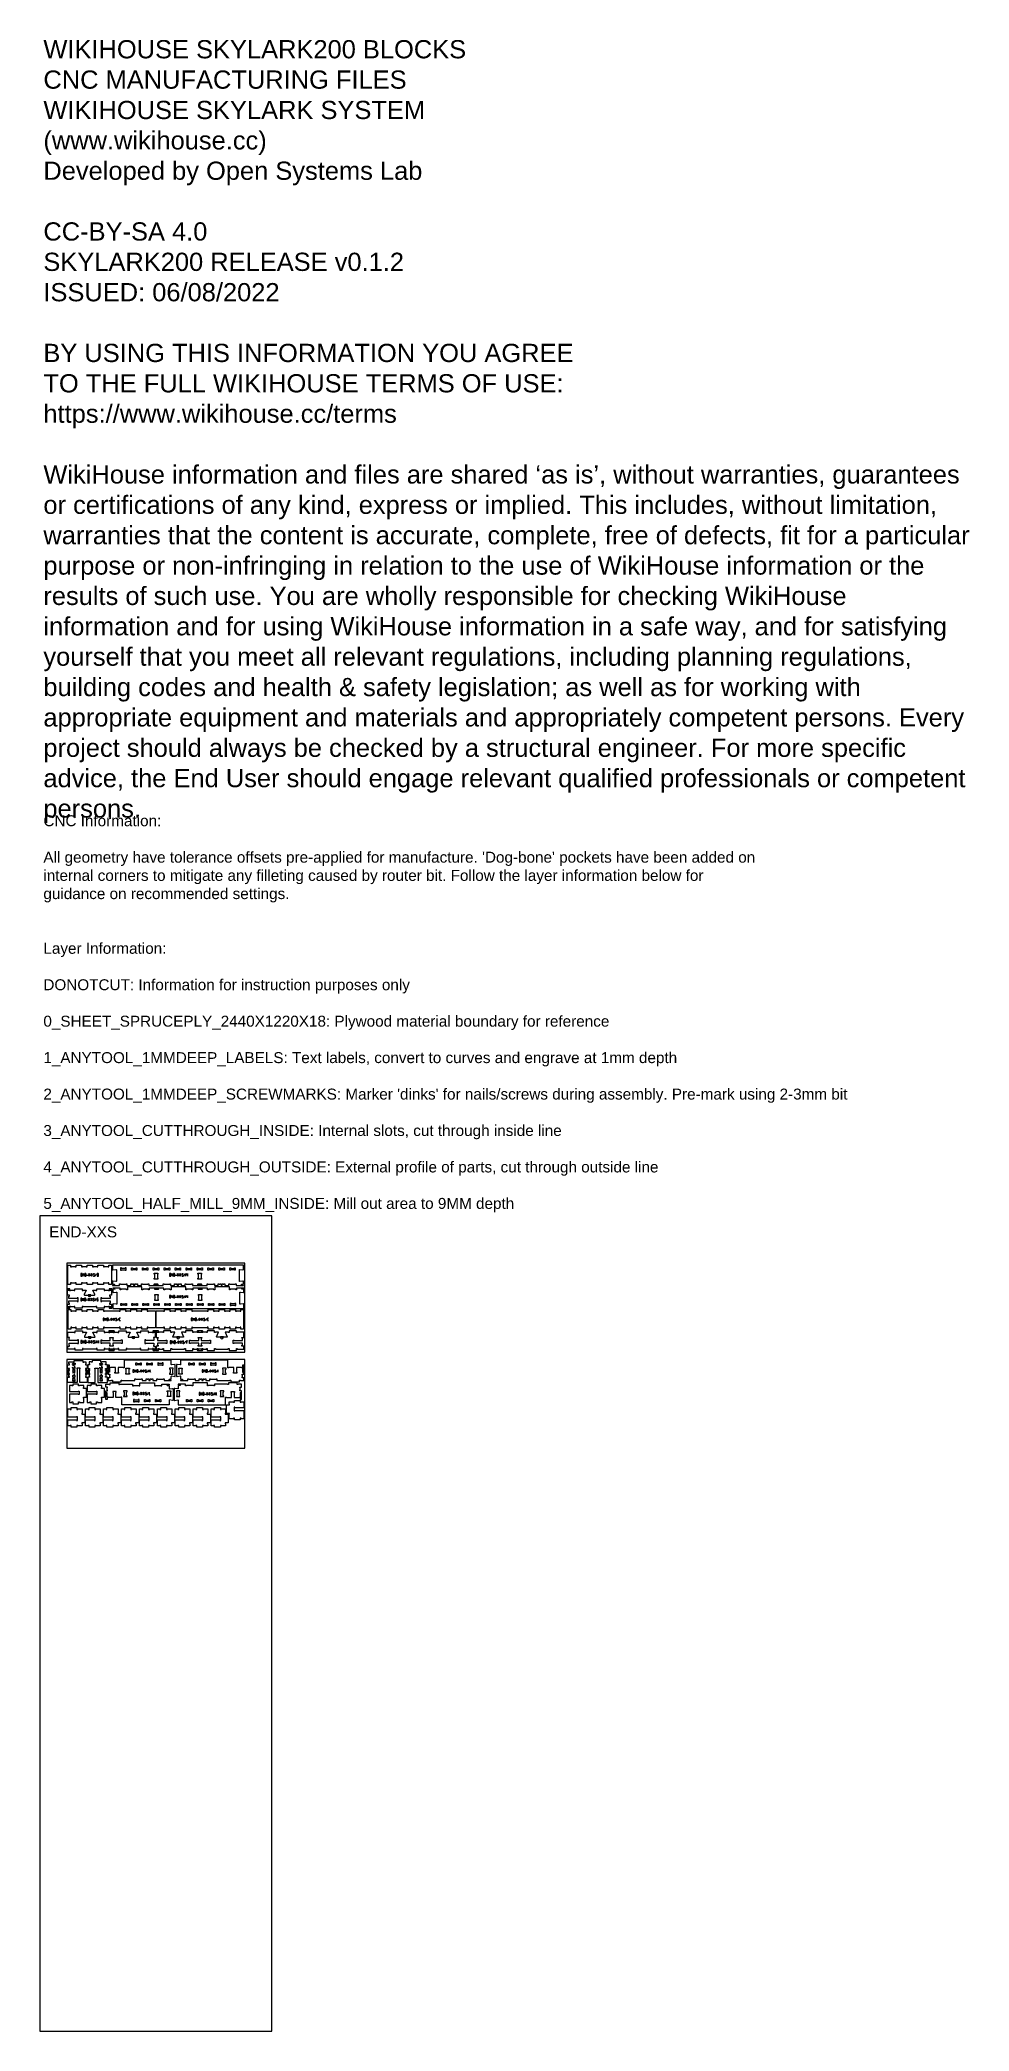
# Model space of a CAD drawing. Extents: x 0 to 12757, y 0 to 27326.
import ezdxf

# ---------------------------------------------------------------- set-up
doc = ezdxf.new("R2010")
doc.units = 0
for name, color, linetype in [('0_SHEET_SPRUCEPLY_2440X122', 1, 'CONTINUOUS'), ('1_ANYTOOL_1MMDEEP_LABELS_S', 2, 'CONTINUOUS'), ('3_ANYTOOL_CUTTHROUGH_INSID', 4, 'CONTINUOUS'), ('4_ANYTOOL_CUTTHROUGH_OUTSI', 5, 'CONTINUOUS'), ('5_ANYTOOL_HALF_MILL_9MM_IN', 70, 'CONTINUOUS'), ('DONOTCUT', 7, 'CONTINUOUS')]:
    doc.layers.add(name, color=color, linetype=linetype)
doc.styles.add('ARIAL', font='')
doc.styles.get('ARIAL').set_extended_font_data('Arial')

msp = doc.modelspace()

# ---------------------------------------------------------------- texts
at = {"layer": 'DONOTCUT', "attachment_point": 1, "style": 'ARIAL'}
for s, insert, char_height, width in [('{\\fArial;WIKIHOUSE SKYLARK200 BLOCKS}\\P{\\fArial;CNC MANUFACTURING FILES}\\P{\\fArial;WIKIHOUSE SKYLARK SYSTEM}\\P{\\fArial;(www.wikihouse.cc)}\\P{\\fArial;Developed by Open Systems Lab}\\P\\P{\\fArial;CC-BY-SA 4.0}\\P{\\fArial;SKYLARK200 RELEASE v0.1.2}\\P{\\fArial;ISSUED: 06/08/2022}\\P\\P{\\fArial;BY USING THIS INFORMATION YOU AGREE }\\P{\\fArial;TO THE FULL WIKIHOUSE TERMS OF USE:}\\P{\\fArial;https://www.wikihouse.cc/terms}\\P\\P{\\fArial;WikiHouse information and files are shared }{\\fArial;‘as is}{\\fArial;’, without warranties, guarantees }\\P{\\fArial;or certifications of any kind, express or implied. This includes, without limitation, }\\P{\\fArial;warranties that the content is accurate, complete, free of defects, fit for a particular }\\P{\\fArial;purpose or non-infringing in relation to the use of WikiHouse information or the }\\P{\\fArial;results of such use. You are wholly responsible for checking WikiHouse }\\P{\\fArial;information and for using WikiHouse information in a safe way, and for satisfying }\\P{\\fArial;yourself that you meet all relevant regulations, including planning regulations, }\\P{\\fArial;building codes and health & safety legislation; as well as for working with }\\P{\\fArial;appropriate equipment and materials and appropriately competent persons. Every }\\P{\\fArial;project should always be checked by a structural engineer. For more specific }\\P{\\fArial;advice, the End User should engage relevant qualified professionals or competent }\\P{\\fArial;persons.}\\P', (49, 27322), 250, 12895.38), ("{\\fArial;CNC Information:}\\P\\P{\\fArial;All geometry have tolerance offsets pre-applied for manufacture. 'Dog-bone' pockets have been added on}\\P{\\fArial;internal corners to mitigate any filleting caused by router bit. Follow the layer information below for}\\P{\\fArial;guidance on recommended settings.}\\P\\P\\P{\\fArial;Layer Information:}\\P\\P{\\fArial;DONOTCUT: Information for instruction purposes only}\\P\\P{\\fArial;0_SHEET_SPRUCEPLY_2440X1220X18: Plywood material boundary for reference}\\P\\P{\\fArial;1_ANYTOOL_1MMDEEP_LABELS: Text labels, convert to curves and engrave at 1mm depth}\\P\\P{\\fArial;2_ANYTOOL_1MMDEEP_SCREWMARKS: Marker 'dinks' for nails/screws during assembly. Pre-mark using 2-3mm bit}\\P\\P{\\fArial;3_ANYTOOL_CUTTHROUGH_INSIDE: Internal slots, cut through inside line}\\P\\P{\\fArial;4_ANYTOOL_CUTTHROUGH_OUTSIDE: External profile of parts, cut through outside line}\\P\\P{\\fArial;5_ANYTOOL_HALF_MILL_9MM_INSIDE: Mill out area to 9MM depth}", (49, 16685), 150, 22265.22), ('END-XXS', (129, 11043, 0), 150, 2135.87)]:
    msp.add_mtext(s, dxfattribs=dict(at, insert=insert, char_height=char_height, width=width))

# ---------------------------------------------------------------- linework, layer by layer
at = {"layer": '0_SHEET_SPRUCEPLY_2440X122'}
for points in [[(372, 10539), (372, 9319), (2812, 9319), (2812, 10539)], [(372, 9219), (372, 7999), (2812, 7999), (2812, 9219)]]:
    msp.add_lwpolyline(points, close=True, dxfattribs=at)
at = {"layer": '1_ANYTOOL_1MMDEEP_LABELS_S', "color": 2}
for points in [[(580, 10396), (564, 10396), (564, 10360), (580, 10360)], [(588, 10360), (588, 10396), (608, 10360), (608, 10396)], [(692, 10360), (668, 10396)], [(668, 10360), (692, 10396)], [(724, 10360), (700, 10396)], [(700, 10360), (724, 10396)], [(762, 10360), (778, 10396)], [(1797, 10396), (1781, 10396), (1781, 10360), (1797, 10360)], [(1805, 10360), (1805, 10396), (1825, 10360), (1825, 10396)], [(1909, 10360), (1885, 10396)], [(1885, 10360), (1909, 10396)], [(1941, 10360), (1917, 10396)], [(1917, 10360), (1941, 10396)], [(1979, 10360), (1995, 10396)], [(2003, 10360), (2003, 10396), (2015, 10376), (2027, 10396), (2027, 10360)], [(576, 10380), (564, 10380)], [(644, 10372), (660, 10372)], [(1793, 10380), (1781, 10380)], [(1861, 10372), (1877, 10372)], [(577, 10058), (561, 10058), (561, 10022), (577, 10022)], [(573, 10042), (561, 10042)], [(585, 10022), (585, 10058), (605, 10022), (605, 10058)], [(641, 10034), (657, 10034)], [(665, 10022), (689, 10058)], [(689, 10022), (665, 10058)], [(697, 10022), (721, 10058)], [(721, 10022), (697, 10058)], [(759, 10022), (775, 10058)], [(1797, 10097), (1781, 10097), (1781, 10061), (1797, 10061)], [(1793, 10081), (1781, 10081)], [(1805, 10061), (1805, 10097), (1825, 10061), (1825, 10097)], [(1861, 10073), (1877, 10073)], [(1909, 10061), (1885, 10097)], [(1885, 10061), (1909, 10097)], [(1941, 10061), (1917, 10097)], [(1917, 10061), (1941, 10097)], [(1979, 10061), (1995, 10097)], [(2003, 10061), (2003, 10097), (2015, 10077), (2027, 10097), (2027, 10061)], [(885, 9786), (869, 9786), (869, 9750), (885, 9750)], [(881, 9770), (869, 9770)], [(893, 9750), (893, 9786), (913, 9750), (913, 9786)], [(949, 9762), (965, 9762)], [(997, 9750), (973, 9786)], [(973, 9750), (997, 9786)], [(1029, 9750), (1005, 9786)], [(1005, 9750), (1029, 9786)], [(1067, 9750), (1083, 9786)], [(2095, 9786), (2079, 9786), (2079, 9750), (2095, 9750)], [(2091, 9770), (2079, 9770)], [(2103, 9750), (2103, 9786), (2123, 9750), (2123, 9786)], [(2159, 9762), (2175, 9762)], [(2207, 9750), (2183, 9786)], [(2183, 9750), (2207, 9786)], [(2239, 9750), (2215, 9786)], [(2215, 9750), (2239, 9786)], [(2277, 9750), (2293, 9786)], [(2317, 9786), (2301, 9786), (2301, 9750), (2317, 9750)], [(2313, 9770), (2301, 9770)], [(581, 9477), (565, 9477), (565, 9441), (581, 9441)], [(577, 9461), (565, 9461)], [(589, 9441), (589, 9477), (609, 9441), (609, 9477)], [(645, 9453), (661, 9453)], [(669, 9441), (693, 9477)], [(693, 9441), (669, 9477)], [(701, 9441), (725, 9477)], [(725, 9441), (701, 9477)], [(763, 9441), (779, 9477)], [(787, 9441), (787, 9477)], [(787, 9461), (807, 9461)], [(807, 9477), (807, 9441)], [(1806, 9474), (1790, 9474), (1790, 9438), (1806, 9438)], [(1802, 9458), (1790, 9458)], [(1814, 9438), (1814, 9474), (1834, 9438), (1834, 9474)], [(1870, 9450), (1886, 9450)], [(1918, 9438), (1894, 9474)], [(1894, 9438), (1918, 9474)], [(1950, 9438), (1926, 9474)], [(1926, 9438), (1950, 9474)], [(1988, 9438), (2004, 9474)], [(2028, 9474), (2012, 9474), (2012, 9438)], [(2028, 9458), (2012, 9458)], [(486, 9124), (450, 9140)], [(486, 9086), (450, 9062)], [(486, 9062), (450, 9086)], [(486, 9054), (450, 9030)], [(486, 9030), (450, 9054)], [(474, 9006), (474, 9022)], [(859, 9124), (823, 9140)], [(859, 9062), (823, 9086)], [(859, 9086), (823, 9062)], [(859, 9030), (823, 9054)], [(859, 9054), (823, 9030)], [(847, 9006), (847, 9022)], [(1294, 9077), (1278, 9077), (1278, 9041), (1294, 9041)], [(1290, 9061), (1278, 9061)], [(1302, 9041), (1302, 9077), (1322, 9041), (1322, 9077)], [(1358, 9053), (1374, 9053)], [(1406, 9041), (1382, 9077)], [(1382, 9041), (1406, 9077)], [(1438, 9041), (1414, 9077)], [(1414, 9041), (1438, 9077)], [(1476, 9041), (1492, 9077)], [(1500, 9041), (1500, 9077)], [(1520, 9077), (1500, 9055)], [(1508, 9063), (1520, 9041)], [(2244, 9077), (2228, 9077), (2228, 9041), (2244, 9041)], [(2240, 9061), (2228, 9061)], [(2252, 9041), (2252, 9077), (2272, 9041), (2272, 9077)], [(2308, 9053), (2324, 9053)], [(2356, 9041), (2332, 9077)], [(2332, 9041), (2356, 9077)], [(2388, 9041), (2364, 9077)], [(2364, 9041), (2388, 9077)], [(2426, 9041), (2442, 9077)], [(2450, 9041), (2450, 9077)], [(486, 8950), (450, 8950), (486, 8970), (450, 8970)], [(450, 8942), (450, 8926), (486, 8926), (486, 8942)], [(466, 8938), (466, 8926)], [(859, 8950), (823, 8950), (859, 8970), (823, 8970)], [(823, 8942), (823, 8926), (859, 8926), (859, 8942)], [(839, 8938), (839, 8926)], [(1294, 8768), (1278, 8768), (1278, 8732), (1294, 8732)], [(1290, 8752), (1278, 8752)], [(1302, 8732), (1302, 8768), (1322, 8732), (1322, 8768)], [(1406, 8732), (1382, 8768)], [(1382, 8732), (1406, 8768)], [(1438, 8732), (1414, 8768)], [(1414, 8732), (1438, 8768)], [(1476, 8732), (1492, 8768)], [(1500, 8768), (1500, 8732), (1516, 8732)], [(2201, 8764), (2185, 8764), (2185, 8728), (2201, 8728)], [(2197, 8748), (2185, 8748)], [(2209, 8728), (2209, 8764), (2229, 8728), (2229, 8764)], [(2313, 8728), (2289, 8764)], [(2289, 8728), (2313, 8764)], [(2345, 8728), (2321, 8764)], [(2321, 8728), (2345, 8764)], [(2383, 8728), (2399, 8764)], [(2407, 8728), (2407, 8764), (2427, 8728), (2427, 8764)], [(1358, 8744), (1374, 8744)], [(2265, 8740), (2281, 8740)]]:
    msp.add_lwpolyline(points, dxfattribs=at)
for points in [[(628, 10396), (616, 10396), (616, 10360), (628, 10360, 0.414214), (636, 10368), (636, 10388, 0.414214)], [(798, 10396), (786, 10396), (786, 10360), (798, 10360, 0.414214), (806, 10368), (806, 10388, 0.414214)], [(1845, 10396), (1833, 10396), (1833, 10360), (1845, 10360, 0.414214), (1853, 10368), (1853, 10388, 0.414214)], [(625, 10058), (613, 10058), (613, 10022), (625, 10022, 0.414214), (633, 10030), (633, 10050, 0.414214)], [(1845, 10097), (1833, 10097), (1833, 10061), (1845, 10061, 0.414214), (1853, 10069), (1853, 10089, 0.414214)], [(933, 9786), (921, 9786), (921, 9750), (933, 9750, 0.414214), (941, 9758), (941, 9778, 0.414214)], [(2143, 9786), (2131, 9786), (2131, 9750), (2143, 9750, 0.414214), (2151, 9758), (2151, 9778, 0.414214)], [(629, 9477), (617, 9477), (617, 9441), (629, 9441, 0.414214), (637, 9449), (637, 9469, 0.414214)], [(1854, 9474), (1842, 9474), (1842, 9438), (1854, 9438, 0.414214), (1862, 9446), (1862, 9466, 0.414214)], [(1342, 9077), (1330, 9077), (1330, 9041), (1342, 9041, 0.414214), (1350, 9049), (1350, 9069, 0.414214)], [(2292, 9077), (2280, 9077), (2280, 9041), (2292, 9041, 0.414214), (2300, 9049), (2300, 9069, 0.414214)], [(450, 8990), (450, 8978), (486, 8978), (486, 8990, 0.414214), (478, 8998), (458, 8998, 0.414214)], [(823, 8990), (823, 8978), (859, 8978), (859, 8990, 0.414214), (851, 8998), (831, 8998, 0.414214)], [(1342, 8768), (1330, 8768), (1330, 8732), (1342, 8732, 0.414214), (1350, 8740), (1350, 8760, 0.414214)], [(2249, 8764), (2237, 8764), (2237, 8728), (2249, 8728, 0.414214), (2257, 8736), (2257, 8756, 0.414214)]]:
    msp.add_lwpolyline(points, format="xyb", close=True, dxfattribs=at)
for points in [[(732, 10364, 0.136555), (742, 10361, 0.071716), (747, 10361, 0.133522), (751, 10363, 0.344001), (753, 10372, 0.153745), (750, 10376, 0.071568), (745, 10378, -0.00912), (740, 10379, -0.090615), (735, 10381, -0.340346), (733, 10391, -0.284273), (740, 10396, -0.092596), (745, 10396, -0.017533), (750, 10394)], [(1949, 10364, 0.136555), (1958, 10361, 0.071716), (1964, 10361, 0.133522), (1968, 10363, 0.344001), (1970, 10372, 0.153745), (1967, 10376, 0.071568), (1962, 10378, -0.00912), (1957, 10379, -0.090615), (1952, 10381, -0.340346), (1950, 10391, -0.284273), (1957, 10396, -0.092596), (1962, 10396, -0.017533), (1967, 10394)], [(729, 10026, 0.136555), (738, 10022, 0.071716), (743, 10023, 0.133522), (748, 10025, 0.344001), (750, 10034, 0.153745), (747, 10038, 0.071568), (742, 10040, -0.00912), (737, 10041, -0.090615), (732, 10043, -0.340346), (729, 10052, -0.284273), (737, 10058, -0.092596), (742, 10058, -0.017533), (747, 10056)], [(803, 10058), (791, 10058, 0.414214), (783, 10050), (783, 10030, 0.414214), (791, 10022), (803, 10022), (803, 10042), (797, 10042)], [(1949, 10065, 0.136555), (1958, 10061, 0.071716), (1964, 10061, 0.133522), (1968, 10064, 0.344001), (1970, 10073, 0.153745), (1967, 10077, 0.071568), (1962, 10079, -0.00912), (1957, 10080, -0.090615), (1952, 10082, -0.340346), (1950, 10091, -0.284273), (1957, 10097, -0.092596), (1962, 10097, -0.017533), (1967, 10095)], [(1037, 9754, 0.136555), (1046, 9751, 0.071716), (1051, 9751, 0.133522), (1056, 9753, 0.344001), (1058, 9762, 0.153745), (1054, 9766, 0.071568), (1050, 9768, -0.00912), (1044, 9769, -0.090615), (1040, 9771, -0.340346), (1037, 9781, -0.284273), (1045, 9786, -0.092596), (1050, 9786, -0.017533), (1055, 9784)], [(1107, 9786), (1097, 9786, 0.414214), (1091, 9780), (1091, 9756, 0.414214), (1097, 9750), (1107, 9750)], [(2247, 9754, 0.136555), (2256, 9751, 0.071716), (2261, 9751, 0.133522), (2266, 9753, 0.344001), (2268, 9762, 0.153745), (2264, 9766, 0.071568), (2260, 9768, -0.00912), (2254, 9769, -0.090615), (2250, 9771, -0.340346), (2247, 9781, -0.284273), (2255, 9786, -0.092596), (2260, 9786, -0.017533), (2265, 9784)], [(733, 9445, 0.136555), (742, 9441, 0.071716), (747, 9442, 0.133522), (752, 9444, 0.344001), (754, 9453, 0.153745), (750, 9457, 0.071568), (745, 9459, -0.00912), (740, 9460, -0.090615), (736, 9462, -0.340346), (733, 9471, -0.284273), (741, 9477, -0.092596), (746, 9477, -0.017533), (751, 9475)], [(1958, 9442, 0.136555), (1967, 9438, 0.071716), (1972, 9438, 0.133522), (1977, 9440, 0.344001), (1979, 9450, 0.153745), (1975, 9454, 0.071568), (1970, 9455, -0.00912), (1965, 9457, -0.090615), (1961, 9459, -0.340346), (1958, 9468, -0.284273), (1966, 9474, -0.092596), (1971, 9474, -0.017533), (1976, 9472)], [(466, 9148), (466, 9158, -1), (486, 9158), (486, 9148), (450, 9148), (450, 9158, -1), (466, 9158)], [(482, 9094, 0.136555), (486, 9103, 0.071716), (486, 9108, 0.133522), (484, 9113, 0.344001), (474, 9115, 0.153745), (470, 9111, 0.071568), (469, 9107, -0.00912), (467, 9101, -0.090615), (465, 9097, -0.340346), (456, 9094, -0.284273), (450, 9102, -0.092596), (450, 9107, -0.017533), (452, 9112)], [(839, 9148), (839, 9158, -1), (859, 9158), (859, 9148), (823, 9148), (823, 9158, -1), (839, 9158)], [(855, 9094, 0.136555), (859, 9103, 0.071716), (859, 9108, 0.133522), (857, 9113, 0.344001), (848, 9115, 0.153745), (844, 9111, 0.071568), (842, 9107, -0.00912), (841, 9101, -0.090615), (839, 9097, -0.340346), (829, 9094, -0.284273), (823, 9102, -0.092596), (824, 9107, -0.017533), (825, 9112)], [(1446, 9045, 0.136555), (1455, 9041, 0.071716), (1461, 9041, 0.133522), (1465, 9043, 0.344001), (1467, 9052, 0.153745), (1464, 9056, 0.071568), (1459, 9058, -0.00912), (1454, 9059, -0.090615), (1449, 9061, -0.340346), (1447, 9071, -0.284273), (1454, 9077, -0.092596), (1459, 9076, -0.017533), (1464, 9075)], [(2396, 9045, 0.136555), (2405, 9041, 0.071716), (2410, 9041, 0.133522), (2415, 9043, 0.344001), (2417, 9052, 0.153745), (2413, 9056, 0.071568), (2409, 9058, -0.00912), (2403, 9059, -0.090615), (2399, 9061, -0.340346), (2396, 9071, -0.284273), (2404, 9077, -0.092596), (2409, 9076, -0.017533), (2414, 9075)], [(1446, 8736, 0.136555), (1455, 8732, 0.071716), (1461, 8732, 0.133522), (1465, 8734, 0.344001), (1467, 8744, 0.153745), (1464, 8747, 0.071568), (1459, 8749, -0.00912), (1454, 8750, -0.090615), (1449, 8753, -0.340346), (1447, 8762, -0.284273), (1454, 8768, -0.092596), (1459, 8767, -0.017533), (1464, 8766)], [(2353, 8732, 0.136555), (2363, 8728, 0.071716), (2368, 8728, 0.133522), (2372, 8730, 0.344001), (2374, 8740, 0.153745), (2371, 8743, 0.071568), (2366, 8745, -0.00912), (2361, 8746, -0.090615), (2357, 8749, -0.340346), (2354, 8758, -0.284273), (2361, 8764, -0.092596), (2366, 8763, -0.017533), (2371, 8762)]]:
    msp.add_lwpolyline(points, format="xyb", dxfattribs=at)
at = {"layer": '3_ANYTOOL_CUTTHROUGH_INSID', "color": 4}
for points in [[(1120, 10467), (1120, 10473), (1108, 10473), (1108, 10442), (1120, 10442), (1120, 10448), (1171, 10448), (1171, 10442), (1183, 10442), (1183, 10473), (1171, 10473), (1171, 10467)], [(1270, 10448), (1270, 10442), (1258, 10442), (1258, 10473), (1270, 10473), (1270, 10467), (1321, 10467), (1321, 10473), (1333, 10473), (1333, 10442), (1321, 10442), (1321, 10448)], [(1445, 10467), (1471, 10467), (1471, 10473), (1483, 10473), (1483, 10442), (1471, 10442), (1471, 10448), (1420, 10448), (1420, 10442), (1408, 10442), (1408, 10473), (1420, 10473), (1420, 10467)], [(1570, 10448), (1570, 10442), (1558, 10442), (1558, 10473), (1570, 10473), (1570, 10467), (1621, 10467), (1621, 10473), (1633, 10473), (1633, 10442), (1621, 10442), (1621, 10448)], [(1614, 10334), (1620, 10334), (1620, 10321), (1571, 10321), (1571, 10334), (1577, 10334), (1577, 10389), (1571, 10389), (1571, 10402), (1620, 10402), (1620, 10389), (1614, 10389)], [(1720, 10448), (1720, 10442), (1708, 10442), (1708, 10473), (1720, 10473), (1720, 10467), (1771, 10467), (1771, 10473), (1783, 10473), (1783, 10442), (1771, 10442), (1771, 10448)], [(1870, 10448), (1870, 10442), (1858, 10442), (1858, 10473), (1870, 10473), (1870, 10467), (1921, 10467), (1921, 10473), (1933, 10473), (1933, 10442), (1921, 10442), (1921, 10448)], [(2045, 10467), (2071, 10467), (2071, 10473), (2083, 10473), (2083, 10442), (2071, 10442), (2071, 10448), (2020, 10448), (2020, 10442), (2008, 10442), (2008, 10473), (2020, 10473), (2020, 10467)], [(2170, 10448), (2170, 10442), (2158, 10442), (2158, 10473), (2170, 10473), (2170, 10467), (2221, 10467), (2221, 10473), (2233, 10473), (2233, 10442), (2221, 10442), (2221, 10448)], [(2214, 10334), (2220, 10334), (2220, 10321), (2171, 10321), (2171, 10334), (2177, 10334), (2177, 10389), (2171, 10389), (2171, 10402), (2220, 10402), (2220, 10389), (2214, 10389)], [(2320, 10448), (2320, 10442), (2308, 10442), (2308, 10473), (2320, 10473), (2320, 10467), (2371, 10467), (2371, 10473), (2383, 10473), (2383, 10442), (2371, 10442), (2371, 10448)], [(2470, 10448), (2470, 10442), (2458, 10442), (2458, 10473), (2470, 10473), (2470, 10467), (2521, 10467), (2521, 10473), (2533, 10473), (2533, 10442), (2521, 10442), (2521, 10448)], [(2671, 10467), (2671, 10473), (2683, 10473), (2683, 10442), (2671, 10442), (2671, 10448), (2620, 10448), (2620, 10442), (2608, 10442), (2608, 10473), (2620, 10473), (2620, 10467)], [(1177, 9981), (1177, 9987), (1190, 9987), (1190, 9956), (1177, 9956), (1177, 9962), (1127, 9962), (1127, 9956), (1114, 9956), (1114, 9987), (1127, 9987), (1127, 9981)], [(1327, 9981), (1327, 9987), (1340, 9987), (1340, 9956), (1327, 9956), (1327, 9962), (1277, 9962), (1277, 9956), (1264, 9956), (1264, 9987), (1277, 9987), (1277, 9981)], [(1427, 9962), (1427, 9956), (1414, 9956), (1414, 9987), (1427, 9987), (1427, 9981), (1477, 9981), (1477, 9987), (1490, 9987), (1490, 9956), (1477, 9956), (1477, 9962)], [(1627, 9981), (1627, 9987), (1640, 9987), (1640, 9956), (1627, 9956), (1627, 9962), (1577, 9962), (1577, 9956), (1564, 9956), (1564, 9987), (1577, 9987), (1577, 9981)], [(1584, 10095), (1578, 10095), (1578, 10108), (1626, 10108), (1626, 10095), (1620, 10095), (1620, 10040), (1626, 10040), (1626, 10027), (1578, 10027), (1578, 10040), (1584, 10040)], [(1752, 9962), (1727, 9962), (1727, 9956), (1714, 9956), (1714, 9987), (1727, 9987), (1727, 9981), (1777, 9981), (1777, 9987), (1790, 9987), (1790, 9956), (1777, 9956), (1777, 9962)], [(1927, 9981), (1927, 9987), (1940, 9987), (1940, 9956), (1927, 9956), (1927, 9962), (1877, 9962), (1877, 9956), (1864, 9956), (1864, 9987), (1877, 9987), (1877, 9981)], [(2077, 9981), (2077, 9987), (2090, 9987), (2090, 9956), (2077, 9956), (2077, 9962), (2027, 9962), (2027, 9956), (2014, 9956), (2014, 9987), (2027, 9987), (2027, 9981)], [(2227, 9981), (2227, 9987), (2240, 9987), (2240, 9956), (2227, 9956), (2227, 9962), (2177, 9962), (2177, 9956), (2164, 9956), (2164, 9987), (2177, 9987), (2177, 9981)], [(2184, 10095), (2178, 10095), (2178, 10108), (2226, 10108), (2226, 10095), (2220, 10095), (2220, 10040), (2226, 10040), (2226, 10027), (2178, 10027), (2178, 10040), (2184, 10040)], [(2352, 9962), (2327, 9962), (2327, 9956), (2314, 9956), (2314, 9987), (2327, 9987), (2327, 9981), (2377, 9981), (2377, 9987), (2390, 9987), (2390, 9956), (2377, 9956), (2377, 9962)], [(2527, 9981), (2527, 9987), (2540, 9987), (2540, 9956), (2527, 9956), (2527, 9962), (2477, 9962), (2477, 9956), (2464, 9956), (2464, 9987), (2477, 9987), (2477, 9981)], [(2627, 9956), (2627, 9962), (2677, 9962), (2677, 9956), (2690, 9956), (2690, 9987), (2677, 9987), (2677, 9981), (2627, 9981), (2627, 9987), (2614, 9987), (2614, 9956)], [(961, 9521), (1009, 9521), (1009, 9508), (1003, 9508), (1003, 9479), (1117, 9479), (1117, 9485), (1129, 9485), (1129, 9436), (1117, 9436), (1117, 9442), (1003, 9442), (1003, 9413), (1009, 9413), (1009, 9400), (961, 9400), (961, 9413), (967, 9413), (967, 9442), (853, 9442), (853, 9436), (841, 9436), (841, 9485), (853, 9485), (853, 9479), (967, 9479), (967, 9508), (961, 9508)], [(2175, 9520), (2223, 9520), (2223, 9508), (2217, 9508), (2217, 9478), (2331, 9478), (2331, 9484), (2343, 9484), (2343, 9436), (2331, 9436), (2331, 9442), (2217, 9442), (2217, 9412), (2223, 9412), (2223, 9400), (2175, 9400), (2175, 9412), (2181, 9412), (2181, 9442), (2067, 9442), (2067, 9436), (2055, 9436), (2055, 9484), (2067, 9484), (2067, 9478), (2181, 9478), (2181, 9508), (2175, 9508)], [(1224, 9085), (1224, 9030), (1230, 9030), (1230, 9017), (1181, 9017), (1181, 9030), (1187, 9030), (1187, 9085), (1181, 9085), (1181, 9098), (1230, 9098), (1230, 9085)], [(1356, 9144), (1330, 9144), (1330, 9138), (1318, 9138), (1318, 9169), (1330, 9169), (1330, 9163), (1381, 9163), (1381, 9169), (1393, 9169), (1393, 9138), (1381, 9138), (1381, 9144)], [(1480, 9144), (1480, 9138), (1468, 9138), (1468, 9169), (1480, 9169), (1480, 9163), (1531, 9163), (1531, 9169), (1543, 9169), (1543, 9138), (1531, 9138), (1531, 9144)], [(1681, 9144), (1681, 9138), (1693, 9138), (1693, 9169), (1681, 9169), (1681, 9163), (1630, 9163), (1630, 9169), (1618, 9169), (1618, 9138), (1630, 9138), (1630, 9144)], [(1787, 9030), (1781, 9030), (1781, 9017), (1830, 9017), (1830, 9030), (1824, 9030), (1824, 9085), (1830, 9085), (1830, 9098), (1781, 9098), (1781, 9085), (1787, 9085)], [(1950, 9030), (1956, 9030), (1956, 9017), (1908, 9017), (1908, 9030), (1914, 9030), (1914, 9085), (1908, 9085), (1908, 9098), (1956, 9098), (1956, 9085), (1950, 9085)], [(2082, 9144), (2057, 9144), (2057, 9138), (2044, 9138), (2044, 9169), (2057, 9169), (2057, 9163), (2107, 9163), (2107, 9169), (2120, 9169), (2120, 9138), (2107, 9138), (2107, 9144)], [(2207, 9144), (2207, 9138), (2194, 9138), (2194, 9169), (2207, 9169), (2207, 9163), (2257, 9163), (2257, 9169), (2270, 9169), (2270, 9138), (2257, 9138), (2257, 9144)], [(2407, 9144), (2407, 9138), (2420, 9138), (2420, 9169), (2407, 9169), (2407, 9163), (2357, 9163), (2357, 9169), (2344, 9169), (2344, 9138), (2357, 9138), (2357, 9144)], [(2514, 9085), (2514, 9030), (2508, 9030), (2508, 9017), (2556, 9017), (2556, 9030), (2550, 9030), (2550, 9085), (2556, 9085), (2556, 9098), (2508, 9098), (2508, 9085)], [(1192, 8719), (1192, 8775), (1198, 8775), (1198, 8787), (1150, 8787), (1150, 8775), (1156, 8775), (1156, 8719), (1150, 8719), (1150, 8707), (1198, 8707), (1198, 8719)], [(1756, 8775), (1750, 8775), (1750, 8787), (1798, 8787), (1798, 8775), (1792, 8775), (1792, 8719), (1798, 8719), (1798, 8707), (1750, 8707), (1750, 8719), (1756, 8719)], [(1918, 8775), (1924, 8775), (1924, 8787), (1876, 8787), (1876, 8775), (1882, 8775), (1882, 8719), (1876, 8719), (1876, 8707), (1924, 8707), (1924, 8719), (1918, 8719)], [(2482, 8719), (2476, 8719), (2476, 8707), (2524, 8707), (2524, 8719), (2518, 8719), (2518, 8775), (2524, 8775), (2524, 8787), (2476, 8787), (2476, 8775), (2482, 8775)], [(1299, 8660), (1299, 8666), (1286, 8666), (1286, 8636), (1299, 8636), (1299, 8642), (1349, 8642), (1349, 8636), (1362, 8636), (1362, 8666), (1349, 8666), (1349, 8660)], [(1499, 8660), (1499, 8666), (1512, 8666), (1512, 8636), (1499, 8636), (1499, 8642), (1449, 8642), (1449, 8636), (1436, 8636), (1436, 8666), (1449, 8666), (1449, 8660)], [(1624, 8642), (1599, 8642), (1599, 8636), (1586, 8636), (1586, 8666), (1599, 8666), (1599, 8660), (1649, 8660), (1649, 8666), (1662, 8666), (1662, 8636), (1649, 8636), (1649, 8642)], [(2075, 8660), (2075, 8666), (2088, 8666), (2088, 8636), (2075, 8636), (2075, 8642), (2025, 8642), (2025, 8636), (2012, 8636), (2012, 8666), (2025, 8666), (2025, 8660)], [(2225, 8660), (2225, 8666), (2238, 8666), (2238, 8636), (2225, 8636), (2225, 8642), (2175, 8642), (2175, 8636), (2162, 8636), (2162, 8666), (2175, 8666), (2175, 8660)], [(2350, 8642), (2325, 8642), (2325, 8636), (2312, 8636), (2312, 8666), (2325, 8666), (2325, 8660), (2375, 8660), (2375, 8666), (2388, 8666), (2388, 8636), (2375, 8636), (2375, 8642)]]:
    msp.add_lwpolyline(points, close=True, dxfattribs=at)
for points in [[(1570, 10239), (1620, 10239, 1), (1620, 10249), (1570, 10249, 1)], [(1627, 10190), (1577, 10190, 1), (1577, 10180), (1627, 10180, 1)], [(2170, 10239), (2220, 10239, 1), (2220, 10249), (2170, 10249, 1)], [(2227, 10190), (2177, 10190, 1), (2177, 10180), (2227, 10180, 1)], [(946, 9048), (946, 9088, -0.414214), (951, 9092), (951, 9092), (951, 9092), (952, 9092), (952, 9092), (952, 9092), (952, 9092), (952, 9092), (952, 9092), (952, 9092), (952, 9092), (952, 9092), (952, 9092), (953, 9092), (953, 9092), (953, 9092), (953, 9092), (953, 9092), (953, 9092), (953, 9092), (953, 9092), (953, 9092), (954, 9092), (954, 9092), (954, 9092), (954, 9092), (954, 9092), (954, 9091), (954, 9091), (954, 9091), (954, 9091), (954, 9091), (955, 9091), (955, 9091), (955, 9091), (955, 9091), (955, 9091), (955, 9091), (955, 9090), (955, 9090), (955, 9090), (955, 9090), (955, 9090), (955, 9090), (955, 9090), (955, 9090), (956, 9090), (956, 9090), (956, 9089), (956, 9089), (956, 9089), (956, 9089), (956, 9089), (956, 9089), (956, 9089), (956, 9089), (956, 9089), (956, 9088), (956, 9088), (956, 9088), (956, 9088), (956, 9088), (956, 9088), (956, 9088), (956, 9088), (956, 9048), (956, 9048), (956, 9047), (956, 9047), (956, 9047), (956, 9047), (956, 9047), (956, 9047), (956, 9047), (956, 9047), (956, 9047), (956, 9046), (956, 9046), (956, 9046), (956, 9046), (956, 9046), (956, 9046), (956, 9046), (956, 9046), (955, 9046), (955, 9045), (955, 9045), (955, 9045), (955, 9045), (955, 9045), (955, 9045), (955, 9045), (955, 9045), (955, 9045), (955, 9045), (955, 9044), (955, 9044), (955, 9044), (954, 9044), (954, 9044), (954, 9044), (954, 9044), (954, 9044), (954, 9044), (954, 9044), (954, 9044), (954, 9044), (954, 9044), (953, 9044), (953, 9043), (953, 9043), (953, 9043), (953, 9043), (953, 9043), (953, 9043), (953, 9043), (953, 9043), (952, 9043), (952, 9043), (952, 9043), (952, 9043), (952, 9043), (952, 9043), (952, 9043), (952, 9043), (952, 9043), (952, 9043), (951, 9043), (951, 9043), (951, 9043, -0.414214)], [(2791, 9048), (2791, 9088, 0.414214), (2787, 9092), (2787, 9092), (2786, 9092), (2786, 9092), (2786, 9092), (2786, 9092), (2786, 9092), (2786, 9092), (2786, 9092), (2786, 9092), (2786, 9092), (2785, 9092), (2785, 9092), (2785, 9092), (2785, 9092), (2785, 9092), (2785, 9092), (2785, 9092), (2785, 9092), (2785, 9092), (2784, 9092), (2784, 9092), (2784, 9092), (2784, 9092), (2784, 9092), (2784, 9092), (2784, 9092), (2784, 9091), (2784, 9091), (2784, 9091), (2783, 9091), (2783, 9091), (2783, 9091), (2783, 9091), (2783, 9091), (2783, 9091), (2783, 9091), (2783, 9091), (2783, 9090), (2783, 9090), (2783, 9090), (2783, 9090), (2783, 9090), (2782, 9090), (2782, 9090), (2782, 9090), (2782, 9090), (2782, 9090), (2782, 9089), (2782, 9089), (2782, 9089), (2782, 9089), (2782, 9089), (2782, 9089), (2782, 9089), (2782, 9089), (2782, 9089), (2782, 9088), (2782, 9088), (2782, 9088), (2782, 9088), (2782, 9088), (2782, 9088), (2782, 9088), (2782, 9088), (2782, 9048), (2782, 9048), (2782, 9047), (2782, 9047), (2782, 9047), (2782, 9047), (2782, 9047), (2782, 9047), (2782, 9047), (2782, 9047), (2782, 9047), (2782, 9046), (2782, 9046), (2782, 9046), (2782, 9046), (2782, 9046), (2782, 9046), (2782, 9046), (2782, 9046), (2782, 9046), (2782, 9045), (2782, 9045), (2783, 9045), (2783, 9045), (2783, 9045), (2783, 9045), (2783, 9045), (2783, 9045), (2783, 9045), (2783, 9045), (2783, 9044), (2783, 9044), (2783, 9044), (2783, 9044), (2783, 9044), (2784, 9044), (2784, 9044), (2784, 9044), (2784, 9044), (2784, 9044), (2784, 9044), (2784, 9044), (2784, 9044), (2784, 9044), (2784, 9043), (2785, 9043), (2785, 9043), (2785, 9043), (2785, 9043), (2785, 9043), (2785, 9043), (2785, 9043), (2785, 9043), (2785, 9043), (2786, 9043), (2786, 9043), (2786, 9043), (2786, 9043), (2786, 9043), (2786, 9043), (2786, 9043), (2786, 9043), (2786, 9043), (2787, 9043), (2787, 9043, 0.414214)], [(915, 8757), (915, 8717, 0.414214), (919, 8712), (919, 8712), (920, 8712), (920, 8712), (920, 8712), (920, 8712), (920, 8712), (920, 8712), (920, 8712), (920, 8712), (920, 8712), (921, 8712), (921, 8712), (921, 8712), (921, 8712), (921, 8712), (921, 8712), (921, 8712), (921, 8712), (921, 8713), (922, 8713), (922, 8713), (922, 8713), (922, 8713), (922, 8713), (922, 8713), (922, 8713), (922, 8713), (922, 8713), (922, 8713), (923, 8713), (923, 8713), (923, 8713), (923, 8714), (923, 8714), (923, 8714), (923, 8714), (923, 8714), (923, 8714), (923, 8714), (923, 8714), (923, 8714), (923, 8714), (923, 8714), (924, 8715), (924, 8715), (924, 8715), (924, 8715), (924, 8715), (924, 8715), (924, 8715), (924, 8715), (924, 8715), (924, 8716), (924, 8716), (924, 8716), (924, 8716), (924, 8716), (924, 8716), (924, 8716), (924, 8716), (924, 8716), (924, 8717), (924, 8717), (924, 8717), (924, 8757), (924, 8757), (924, 8757), (924, 8757), (924, 8757), (924, 8757), (924, 8757), (924, 8758), (924, 8758), (924, 8758), (924, 8758), (924, 8758), (924, 8758), (924, 8758), (924, 8758), (924, 8758), (924, 8759), (924, 8759), (924, 8759), (924, 8759), (924, 8759), (923, 8759), (923, 8759), (923, 8759), (923, 8759), (923, 8759), (923, 8760), (923, 8760), (923, 8760), (923, 8760), (923, 8760), (923, 8760), (923, 8760), (923, 8760), (923, 8760), (922, 8760), (922, 8760), (922, 8761), (922, 8761), (922, 8761), (922, 8761), (922, 8761), (922, 8761), (922, 8761), (922, 8761), (921, 8761), (921, 8761), (921, 8761), (921, 8761), (921, 8761), (921, 8761), (921, 8761), (921, 8761), (921, 8761), (920, 8761), (920, 8761), (920, 8761), (920, 8761), (920, 8761), (920, 8762), (920, 8762), (920, 8762), (920, 8762), (919, 8762), (919, 8762, 0.414214)], [(2759, 8757, 0.414214), (2754, 8762), (2754, 8762), (2754, 8762), (2754, 8762), (2754, 8762), (2754, 8762), (2754, 8761), (2754, 8761), (2754, 8761), (2753, 8761), (2753, 8761), (2753, 8761), (2753, 8761), (2753, 8761), (2753, 8761), (2753, 8761), (2753, 8761), (2753, 8761), (2752, 8761), (2752, 8761), (2752, 8761), (2752, 8761), (2752, 8761), (2752, 8761), (2752, 8761), (2752, 8761), (2752, 8761), (2751, 8761), (2751, 8760), (2751, 8760), (2751, 8760), (2751, 8760), (2751, 8760), (2751, 8760), (2751, 8760), (2751, 8760), (2751, 8760), (2751, 8760), (2751, 8760), (2750, 8759), (2750, 8759), (2750, 8759), (2750, 8759), (2750, 8759), (2750, 8759), (2750, 8759), (2750, 8759), (2750, 8759), (2750, 8759), (2750, 8758), (2750, 8758), (2750, 8758), (2750, 8758), (2750, 8758), (2750, 8758), (2750, 8758), (2750, 8758), (2750, 8758), (2750, 8757), (2750, 8757), (2750, 8757), (2750, 8757), (2750, 8757), (2750, 8757), (2750, 8757), (2750, 8717), (2750, 8717), (2750, 8717), (2750, 8716), (2750, 8716), (2750, 8716), (2750, 8716), (2750, 8716), (2750, 8716), (2750, 8716), (2750, 8716), (2750, 8716), (2750, 8715), (2750, 8715), (2750, 8715), (2750, 8715), (2750, 8715), (2750, 8715), (2750, 8715), (2750, 8715), (2750, 8715), (2750, 8714), (2750, 8714), (2750, 8714), (2750, 8714), (2750, 8714), (2751, 8714), (2751, 8714), (2751, 8714), (2751, 8714), (2751, 8714), (2751, 8714), (2751, 8713), (2751, 8713), (2751, 8713), (2751, 8713), (2751, 8713), (2751, 8713), (2752, 8713), (2752, 8713), (2752, 8713), (2752, 8713), (2752, 8713), (2752, 8713), (2752, 8713), (2752, 8713), (2752, 8712), (2753, 8712), (2753, 8712), (2753, 8712), (2753, 8712), (2753, 8712), (2753, 8712), (2753, 8712), (2753, 8712), (2753, 8712), (2754, 8712), (2754, 8712), (2754, 8712), (2754, 8712), (2754, 8712), (2754, 8712), (2754, 8712), (2754, 8712), (2754, 8712, 0.414214), (2759, 8717)]]:
    msp.add_lwpolyline(points, format="xyb", close=True, dxfattribs=at)
at = {"layer": '4_ANYTOOL_CUTTHROUGH_OUTSI', "color": 5}
for points in [[(798, 10245), (798, 10269), (786, 10269), (786, 10263), (735, 10263), (735, 10269), (723, 10269), (723, 10245), (648, 10245), (648, 10269), (636, 10269), (636, 10263), (585, 10263), (585, 10269), (573, 10269), (573, 10245), (498, 10245), (498, 10269), (486, 10269), (486, 10263), (435, 10263), (435, 10269), (423, 10269), (423, 10245), (386, 10245), (386, 10512), (423, 10512), (423, 10488), (435, 10488), (435, 10494), (486, 10494), (486, 10488), (498, 10488), (498, 10512), (573, 10512), (573, 10488), (585, 10488), (585, 10494), (636, 10494), (636, 10488), (648, 10488), (648, 10512), (723, 10512), (723, 10488), (735, 10488), (735, 10494), (786, 10494), (786, 10488), (798, 10488), (798, 10512), (873, 10512), (873, 10488), (885, 10488), (885, 10494), (936, 10494), (936, 10488), (948, 10488), (948, 10512), (985, 10512), (985, 10245), (948, 10245), (948, 10269), (936, 10269), (936, 10263), (885, 10263), (885, 10269), (873, 10269), (873, 10245)], [(1175, 9635), (1101, 9635), (1101, 9659), (1088, 9659), (1088, 9653), (888, 9653), (888, 9659), (875, 9659), (875, 9635), (801, 9635), (801, 9659), (788, 9659), (788, 9653), (738, 9653), (738, 9659), (725, 9659), (725, 9635), (651, 9635), (651, 9659), (638, 9659), (638, 9653), (588, 9653), (588, 9659), (575, 9659), (575, 9635), (501, 9635), (501, 9659), (488, 9659), (488, 9653), (438, 9653), (438, 9659), (425, 9659), (425, 9635), (388, 9635), (388, 9902), (425, 9902), (425, 9878), (438, 9878), (438, 9884), (488, 9884), (488, 9878), (501, 9878), (501, 9902), (575, 9902), (575, 9878), (588, 9878), (588, 9884), (638, 9884), (638, 9878), (651, 9878), (651, 9902), (725, 9902), (725, 9878), (738, 9878), (738, 9884), (788, 9884), (788, 9878), (801, 9878), (801, 9902), (875, 9902), (875, 9878), (888, 9878), (888, 9884), (1088, 9884), (1088, 9878), (1101, 9878), (1101, 9902), (1175, 9902), (1175, 9878), (1188, 9878), (1188, 9884), (1238, 9884), (1238, 9878), (1251, 9878), (1251, 9902), (1325, 9902), (1325, 9878), (1338, 9878), (1338, 9884), (1388, 9884), (1388, 9878), (1401, 9878), (1401, 9902), (1475, 9902), (1475, 9878), (1488, 9878), (1488, 9884), (1588, 9884), (1588, 9653), (1488, 9653), (1488, 9659), (1475, 9659), (1475, 9635), (1401, 9635), (1401, 9659), (1388, 9659), (1388, 9653), (1338, 9653), (1338, 9659), (1325, 9659), (1325, 9635), (1251, 9635), (1251, 9659), (1238, 9659), (1238, 9653), (1188, 9653), (1188, 9659), (1175, 9659)], [(2311, 9635), (2311, 9659), (2298, 9659), (2298, 9653), (2098, 9653), (2098, 9659), (2085, 9659), (2085, 9635), (2011, 9635), (2011, 9659), (1998, 9659), (1998, 9653), (1948, 9653), (1948, 9659), (1935, 9659), (1935, 9635), (1861, 9635), (1861, 9659), (1848, 9659), (1848, 9653), (1798, 9653), (1798, 9659), (1785, 9659), (1785, 9635), (1711, 9635), (1711, 9659), (1698, 9659), (1698, 9653), (1598, 9653), (1598, 9884), (1698, 9884), (1698, 9878), (1711, 9878), (1711, 9902), (1785, 9902), (1785, 9878), (1798, 9878), (1798, 9884), (1848, 9884), (1848, 9878), (1861, 9878), (1861, 9902), (1935, 9902), (1935, 9878), (1948, 9878), (1948, 9884), (1998, 9884), (1998, 9878), (2011, 9878), (2011, 9902), (2085, 9902), (2085, 9878), (2098, 9878), (2098, 9884), (2298, 9884), (2298, 9878), (2311, 9878), (2311, 9902), (2385, 9902), (2385, 9878), (2398, 9878), (2398, 9884), (2448, 9884), (2448, 9878), (2461, 9878), (2461, 9902), (2535, 9902), (2535, 9878), (2548, 9878), (2548, 9884), (2598, 9884), (2598, 9878), (2611, 9878), (2611, 9902), (2685, 9902), (2685, 9878), (2698, 9878), (2698, 9884), (2748, 9884), (2748, 9878), (2761, 9878), (2761, 9902), (2798, 9902), (2798, 9635), (2761, 9635), (2761, 9659), (2748, 9659), (2748, 9653), (2698, 9653), (2698, 9659), (2685, 9659), (2685, 9635), (2611, 9635), (2611, 9659), (2598, 9659), (2598, 9653), (2548, 9653), (2548, 9659), (2535, 9659), (2535, 9635), (2461, 9635), (2461, 9659), (2448, 9659), (2448, 9653), (2398, 9653), (2398, 9659), (2385, 9659), (2385, 9635)], [(626, 9145), (649, 9145), (649, 9095), (625, 9095), (625, 9083), (631, 9083), (631, 9076), (625, 9076), (625, 9064), (649, 9064), (649, 9024), (625, 9024), (625, 9012), (631, 9012), (631, 8985), (625, 8985), (625, 8973), (649, 8973), (649, 8903), (550, 8903), (550, 9087), (556, 9087), (556, 9099), (507, 9099), (507, 9087), (513, 9087), (513, 8903), (382, 8903), (382, 8973), (406, 8973), (406, 8985), (400, 8985), (400, 9012), (406, 9012), (406, 9024), (382, 9024), (382, 9064), (406, 9064), (406, 9076), (400, 9076), (400, 9083), (406, 9083), (406, 9095), (382, 9095), (382, 9145), (406, 9145), (406, 9157), (400, 9157), (400, 9185), (459, 9185), (459, 9179), (472, 9179), (472, 9203), (591, 9203), (591, 9179), (604, 9179), (604, 9185), (631, 9185), (631, 9157), (625, 9157), (625, 9145)], [(684, 9145), (660, 9145), (660, 9095), (684, 9095), (684, 9083), (678, 9083), (678, 9076), (684, 9076), (684, 9064), (660, 9064), (660, 9024), (684, 9024), (684, 9012), (678, 9012), (678, 8985), (684, 8985), (684, 8973), (660, 8973), (660, 8903), (759, 8903), (759, 9087), (753, 9087), (753, 9099), (802, 9099), (802, 9087), (796, 9087), (796, 8903), (927, 8903), (927, 8973), (903, 8973), (903, 8985), (909, 8985), (909, 9012), (903, 9012), (903, 9024), (927, 9024), (927, 9064), (903, 9064), (903, 9076), (909, 9076), (909, 9083), (903, 9083), (903, 9095), (927, 9095), (927, 9145), (903, 9145), (903, 9157), (909, 9157), (909, 9185), (850, 9185), (850, 9179), (837, 9179), (837, 9203), (718, 9203), (718, 9179), (705, 9179), (705, 9185), (678, 9185), (678, 9157), (684, 9157), (684, 9145)], [(526, 8778), (526, 8784), (538, 8784), (538, 8736), (526, 8736), (526, 8742), (406, 8742), (406, 8628), (441, 8628), (441, 8634), (453, 8634), (453, 8610), (533, 8610), (533, 8634), (545, 8634), (545, 8628), (606, 8628), (606, 8688), (600, 8688), (600, 8700), (642, 8700), (642, 8820), (600, 8820), (600, 8832), (606, 8832), (606, 8860), (545, 8860), (545, 8854), (533, 8854), (533, 8878), (453, 8878), (453, 8854), (441, 8854), (441, 8860), (406, 8860), (406, 8778)], [(772, 8778), (772, 8784), (784, 8784), (784, 8736), (772, 8736), (772, 8742), (652, 8742), (652, 8628), (687, 8628), (687, 8634), (699, 8634), (699, 8610), (779, 8610), (779, 8634), (791, 8634), (791, 8628), (852, 8628), (852, 8688), (846, 8688), (846, 8700), (888, 8700), (888, 8820), (846, 8820), (846, 8832), (852, 8832), (852, 8860), (791, 8860), (791, 8854), (779, 8854), (779, 8878), (699, 8878), (699, 8854), (687, 8854), (687, 8860), (652, 8860), (652, 8778)], [(502, 8388), (502, 8382), (515, 8382), (515, 8431), (502, 8431), (502, 8425), (383, 8425), (383, 8538), (417, 8538), (417, 8532), (430, 8532), (430, 8556), (509, 8556), (509, 8532), (522, 8532), (522, 8538), (582, 8538), (582, 8479), (576, 8479), (576, 8466), (618, 8466), (618, 8347), (576, 8347), (576, 8334), (582, 8334), (582, 8307), (522, 8307), (522, 8313), (509, 8313), (509, 8289), (430, 8289), (430, 8313), (417, 8313), (417, 8307), (383, 8307), (383, 8388)], [(748, 8388), (748, 8382), (761, 8382), (761, 8431), (748, 8431), (748, 8425), (629, 8425), (629, 8538), (663, 8538), (663, 8532), (676, 8532), (676, 8556), (755, 8556), (755, 8532), (768, 8532), (768, 8538), (828, 8538), (828, 8479), (822, 8479), (822, 8466), (864, 8466), (864, 8347), (822, 8347), (822, 8334), (828, 8334), (828, 8307), (768, 8307), (768, 8313), (755, 8313), (755, 8289), (676, 8289), (676, 8313), (663, 8313), (663, 8307), (629, 8307), (629, 8388)], [(995, 8388), (995, 8382), (1007, 8382), (1007, 8431), (995, 8431), (995, 8425), (875, 8425), (875, 8538), (910, 8538), (910, 8532), (922, 8532), (922, 8556), (1002, 8556), (1002, 8532), (1014, 8532), (1014, 8538), (1075, 8538), (1075, 8479), (1069, 8479), (1069, 8466), (1111, 8466), (1111, 8347), (1069, 8347), (1069, 8334), (1075, 8334), (1075, 8307), (1014, 8307), (1014, 8313), (1002, 8313), (1002, 8289), (922, 8289), (922, 8313), (910, 8313), (910, 8307), (875, 8307), (875, 8388)], [(1241, 8388), (1241, 8382), (1253, 8382), (1253, 8431), (1241, 8431), (1241, 8425), (1121, 8425), (1121, 8538), (1156, 8538), (1156, 8532), (1168, 8532), (1168, 8556), (1248, 8556), (1248, 8532), (1260, 8532), (1260, 8538), (1321, 8538), (1321, 8479), (1315, 8479), (1315, 8466), (1357, 8466), (1357, 8347), (1315, 8347), (1315, 8334), (1321, 8334), (1321, 8307), (1260, 8307), (1260, 8313), (1248, 8313), (1248, 8289), (1168, 8289), (1168, 8313), (1156, 8313), (1156, 8307), (1121, 8307), (1121, 8388)], [(1487, 8388), (1487, 8382), (1499, 8382), (1499, 8431), (1487, 8431), (1487, 8425), (1367, 8425), (1367, 8538), (1402, 8538), (1402, 8532), (1414, 8532), (1414, 8556), (1494, 8556), (1494, 8532), (1506, 8532), (1506, 8538), (1567, 8538), (1567, 8479), (1561, 8479), (1561, 8466), (1603, 8466), (1603, 8347), (1561, 8347), (1561, 8334), (1567, 8334), (1567, 8307), (1506, 8307), (1506, 8313), (1494, 8313), (1494, 8289), (1414, 8289), (1414, 8313), (1402, 8313), (1402, 8307), (1367, 8307), (1367, 8388)], [(1733, 8388), (1733, 8382), (1746, 8382), (1746, 8431), (1733, 8431), (1733, 8425), (1614, 8425), (1614, 8538), (1648, 8538), (1648, 8532), (1661, 8532), (1661, 8556), (1740, 8556), (1740, 8532), (1753, 8532), (1753, 8538), (1813, 8538), (1813, 8479), (1807, 8479), (1807, 8466), (1849, 8466), (1849, 8347), (1807, 8347), (1807, 8334), (1813, 8334), (1813, 8307), (1753, 8307), (1753, 8313), (1740, 8313), (1740, 8289), (1661, 8289), (1661, 8313), (1648, 8313), (1648, 8307), (1614, 8307), (1614, 8388)], [(1979, 8388), (1979, 8382), (1992, 8382), (1992, 8431), (1979, 8431), (1979, 8425), (1860, 8425), (1860, 8538), (1894, 8538), (1894, 8532), (1907, 8532), (1907, 8556), (1986, 8556), (1986, 8532), (1999, 8532), (1999, 8538), (2059, 8538), (2059, 8479), (2053, 8479), (2053, 8466), (2095, 8466), (2095, 8347), (2053, 8347), (2053, 8334), (2059, 8334), (2059, 8307), (1999, 8307), (1999, 8313), (1986, 8313), (1986, 8289), (1907, 8289), (1907, 8313), (1894, 8313), (1894, 8307), (1860, 8307), (1860, 8388)], [(2225, 8388), (2225, 8382), (2238, 8382), (2238, 8431), (2225, 8431), (2225, 8425), (2106, 8425), (2106, 8538), (2140, 8538), (2140, 8532), (2153, 8532), (2153, 8556), (2232, 8556), (2232, 8532), (2245, 8532), (2245, 8538), (2305, 8538), (2305, 8479), (2299, 8479), (2299, 8466), (2341, 8466), (2341, 8347), (2299, 8347), (2299, 8334), (2305, 8334), (2305, 8307), (2245, 8307), (2245, 8313), (2232, 8313), (2232, 8289), (2153, 8289), (2153, 8313), (2140, 8313), (2140, 8307), (2106, 8307), (2106, 8388)], [(2471, 8388), (2471, 8382), (2484, 8382), (2484, 8431), (2471, 8431), (2471, 8425), (2352, 8425), (2352, 8538), (2386, 8538), (2386, 8532), (2399, 8532), (2399, 8556), (2478, 8556), (2478, 8532), (2491, 8532), (2491, 8538), (2551, 8538), (2551, 8479), (2545, 8479), (2545, 8466), (2587, 8466), (2587, 8347), (2545, 8347), (2545, 8334), (2551, 8334), (2551, 8307), (2491, 8307), (2491, 8313), (2478, 8313), (2478, 8289), (2399, 8289), (2399, 8313), (2386, 8313), (2386, 8307), (2352, 8307), (2352, 8388)], [(2679, 8555), (2679, 8561), (2667, 8561), (2667, 8513), (2679, 8513), (2679, 8519), (2799, 8519), (2799, 8405), (2764, 8405), (2764, 8411), (2752, 8411), (2752, 8387), (2672, 8387), (2672, 8411), (2660, 8411), (2660, 8405), (2599, 8405), (2599, 8465), (2605, 8465), (2605, 8477), (2563, 8477), (2563, 8597), (2605, 8597), (2605, 8609), (2599, 8609), (2599, 8637), (2660, 8637), (2660, 8631), (2672, 8631), (2672, 8655), (2752, 8655), (2752, 8631), (2764, 8631), (2764, 8637), (2799, 8637), (2799, 8555)]]:
    msp.add_lwpolyline(points, close=True, dxfattribs=at)
for points in [[(1395, 10255), (1408, 10255), (1408, 10249), (1483, 10249), (1483, 10255), (1496, 10255), (1496, 10231), (1695, 10231), (1695, 10255), (1708, 10255), (1708, 10249), (1783, 10249), (1783, 10255), (1796, 10255), (1796, 10231), (1850, 10231), (1850, 10255), (1863, 10255), (1863, 10249), (1874, 10249), (1874, 10255), (1887, 10255), (1887, 10231), (1904, 10231), (1904, 10255), (1917, 10255), (1917, 10249), (1928, 10249), (1928, 10255), (1941, 10255), (1941, 10231), (1995, 10231), (1995, 10255), (2008, 10255), (2008, 10249), (2083, 10249), (2083, 10255), (2096, 10255), (2096, 10231), (2295, 10231), (2295, 10255), (2308, 10255), (2308, 10249), (2383, 10249), (2383, 10255), (2396, 10255), (2396, 10231), (2450, 10231), (2450, 10255), (2463, 10255), (2463, 10249), (2474, 10249), (2474, 10255), (2487, 10255), (2487, 10231), (2504, 10231), (2504, 10255), (2517, 10255), (2517, 10249), (2528, 10249), (2528, 10255), (2541, 10255), (2541, 10231), (2595, 10231), (2595, 10255), (2608, 10255), (2608, 10249), (2683, 10249), (2683, 10255), (2696, 10255), (2696, 10231), (2795, 10231), (2795, 10239), (2770, 10239), (2770, 10239, -1), (2770, 10249), (2795, 10249), (2795, 10288), (2795, 10288, 0.220464), (2793, 10293, 0.220352), (2788, 10294), (2747, 10286), (2747, 10286), (2747, 10286, -0.463455), (2740, 10292), (2740, 10448, -0.463455), (2747, 10454), (2747, 10454), (2747, 10454), (2747, 10454), (2788, 10447, 0.220352), (2793, 10448, 0.220464), (2795, 10452), (2795, 10512), (996, 10512), (996, 10452), (996, 10452, 0.220464), (998, 10448, 0.220352), (1002, 10447), (1043, 10454), (1043, 10454), (1043, 10454), (1043, 10454, -0.463455), (1051, 10448), (1051, 10292, -0.463455), (1043, 10286), (1043, 10286), (1043, 10286), (1002, 10294), (1002, 10294, 0.220352), (998, 10293, 0.220464), (996, 10288), (996, 10249), (1020, 10249), (1020, 10249, -1), (1020, 10239), (996, 10239), (996, 10231), (1095, 10231), (1095, 10255), (1108, 10255), (1108, 10249), (1183, 10249), (1183, 10255), (1196, 10255), (1196, 10231), (1250, 10231), (1250, 10255), (1263, 10255), (1263, 10249), (1274, 10249), (1274, 10255), (1287, 10255), (1287, 10231), (1304, 10231), (1304, 10255), (1317, 10255), (1317, 10249), (1328, 10249), (1328, 10255), (1341, 10255), (1341, 10231), (1395, 10231), (1395, 10255), (1395, 10255)], [(770, 9938), (594, 9938), (594, 9944), (582, 9944), (582, 9920), (482, 9920), (482, 9944), (470, 9944), (470, 9938), (419, 9938), (419, 9944), (407, 9944), (407, 9920), (382, 9920), (382, 9978), (406, 9978), (406, 9990), (400, 9990), (400, 10020), (514, 10020), (514, 10014), (526, 10014), (526, 10062), (514, 10062), (514, 10056), (400, 10056), (400, 10086), (406, 10086), (406, 10098), (382, 10098), (382, 10188), (407, 10188), (407, 10164), (419, 10164), (419, 10170), (470, 10170), (470, 10164), (482, 10164), (482, 10188), (582, 10188), (582, 10164), (594, 10164), (594, 10170), (637, 10170), (610, 10108), (610, 10108, 0.539734), (616, 10100), (748, 10100, 0.539734), (754, 10108), (727, 10170), (770, 10170), (770, 10164), (782, 10164), (782, 10188), (882, 10188), (882, 10164), (894, 10164), (894, 10170), (945, 10170), (945, 10164), (957, 10164), (957, 10188), (982, 10188), (982, 10098), (958, 10098), (958, 10086), (964, 10086), (964, 10056), (850, 10056), (850, 10062), (838, 10062), (838, 10014), (850, 10014), (850, 10020), (964, 10020), (964, 9990), (958, 9990), (958, 9978), (982, 9978), (982, 9920), (957, 9920), (957, 9944), (945, 9944), (945, 9938), (894, 9938), (894, 9944), (882, 9944), (882, 9920), (782, 9920), (782, 9944), (770, 9944), (770, 9938)], [(2390, 10180), (2314, 10180), (2314, 10174), (2302, 10174), (2302, 10198), (2102, 10198), (2102, 10174), (2090, 10174), (2090, 10180), (2014, 10180), (2014, 10174), (2002, 10174), (2002, 10216), (1802, 10216), (1802, 10174), (1790, 10174), (1790, 10180), (1714, 10180), (1714, 10174), (1702, 10174), (1702, 10198), (1502, 10198), (1502, 10174), (1490, 10174), (1490, 10180), (1414, 10180), (1414, 10174), (1402, 10174), (1402, 10216), (1202, 10216), (1202, 10174), (1190, 10174), (1190, 10180), (1114, 10180), (1114, 10174), (1102, 10174), (1102, 10198), (1002, 10198), (1002, 10190), (1027, 10190), (1027, 10190, -1), (1027, 10180), (1002, 10180), (1002, 10141), (1002, 10141, 0.220464), (1004, 10136, 0.220352), (1009, 10135), (1050, 10143), (1050, 10143), (1050, 10143, -0.463455), (1057, 10137), (1057, 9981, -0.463455), (1050, 9975), (1050, 9975), (1050, 9975), (1050, 9975), (1009, 9982, 0.220352), (1004, 9981, 0.220464), (1002, 9977), (1002, 9917), (2802, 9917), (2802, 9977), (2802, 9977, 0.220464), (2800, 9981, 0.220352), (2795, 9982), (2754, 9975), (2754, 9975), (2754, 9975), (2754, 9975, -0.463455), (2747, 9981), (2747, 10137, -0.463455), (2754, 10143), (2754, 10143), (2754, 10143), (2795, 10135), (2795, 10135, 0.220352), (2800, 10136, 0.220464), (2802, 10141), (2802, 10180), (2777, 10180), (2777, 10180, -1), (2777, 10190), (2802, 10190), (2802, 10198), (2702, 10198), (2702, 10174), (2690, 10174), (2690, 10180), (2614, 10180), (2614, 10174), (2602, 10174), (2602, 10216), (2402, 10216), (2402, 10174), (2390, 10174), (2390, 10180)], [(1560, 9367), (1548, 9367), (1548, 9361), (1497, 9361), (1497, 9367), (1485, 9367), (1485, 9343), (1385, 9343), (1385, 9367), (1373, 9367), (1373, 9361), (1197, 9361), (1197, 9367), (1185, 9367), (1185, 9343), (1085, 9343), (1085, 9367), (1073, 9367), (1073, 9361), (1022, 9361), (1022, 9367), (1010, 9367), (1010, 9343), (960, 9343), (960, 9367), (948, 9367), (948, 9361), (897, 9361), (897, 9367), (885, 9367), (885, 9343), (785, 9343), (785, 9367), (773, 9367), (773, 9361), (597, 9361), (597, 9367), (585, 9367), (585, 9343), (485, 9343), (485, 9367), (473, 9367), (473, 9361), (385, 9361), (385, 9400), (409, 9400), (409, 9413), (403, 9413), (403, 9442), (517, 9442), (517, 9436), (529, 9436), (529, 9485), (517, 9485), (517, 9479), (403, 9479), (403, 9508), (409, 9508), (409, 9521), (385, 9521), (385, 9592), (473, 9592), (473, 9586), (485, 9586), (485, 9610), (585, 9610), (585, 9586), (597, 9586), (597, 9592), (640, 9592), (613, 9531), (613, 9531, 0.539734), (619, 9522), (751, 9522, 0.539734), (757, 9531), (730, 9592), (773, 9592), (773, 9586), (785, 9586), (785, 9610), (885, 9610), (885, 9586), (897, 9586), (897, 9592), (948, 9592), (948, 9586), (960, 9586), (960, 9610), (1010, 9610), (1010, 9586), (1022, 9586), (1022, 9592), (1073, 9592), (1073, 9586), (1085, 9586), (1085, 9610), (1185, 9610), (1185, 9586), (1197, 9586), (1197, 9592), (1240, 9592), (1213, 9531), (1213, 9531, 0.539734), (1219, 9522), (1351, 9522, 0.539734), (1357, 9531), (1330, 9592), (1373, 9592), (1373, 9586), (1385, 9586), (1385, 9610), (1485, 9610), (1485, 9586), (1497, 9586), (1497, 9592), (1548, 9592), (1548, 9586), (1560, 9586), (1560, 9610), (1585, 9610), (1585, 9521), (1561, 9521), (1561, 9508), (1567, 9508), (1567, 9479), (1453, 9479), (1453, 9485), (1441, 9485), (1441, 9436), (1453, 9436), (1453, 9442), (1567, 9442), (1567, 9413), (1561, 9413), (1561, 9400), (1585, 9400), (1585, 9343), (1560, 9343), (1560, 9367), (1560, 9367)], [(2099, 9342), (2099, 9366), (2111, 9366), (2111, 9360), (2162, 9360), (2162, 9366), (2174, 9366), (2174, 9342), (2224, 9342), (2224, 9366), (2236, 9366), (2236, 9360), (2287, 9360), (2287, 9366), (2299, 9366), (2299, 9342), (2399, 9342), (2399, 9366), (2411, 9366), (2411, 9360), (2587, 9360), (2587, 9366), (2599, 9366), (2599, 9342), (2699, 9342), (2699, 9366), (2711, 9366), (2711, 9360), (2799, 9360), (2799, 9400), (2775, 9400), (2775, 9412), (2781, 9412), (2781, 9442), (2667, 9442), (2667, 9436), (2655, 9436), (2655, 9484), (2667, 9484), (2667, 9478), (2781, 9478), (2781, 9508), (2775, 9508), (2775, 9520), (2799, 9520), (2799, 9592), (2711, 9592), (2711, 9586), (2699, 9586), (2699, 9610), (2599, 9610), (2599, 9586), (2587, 9586), (2587, 9592), (2545, 9592), (2571, 9530), (2571, 9530, -0.539734), (2565, 9522), (2433, 9522, -0.539734), (2427, 9530), (2454, 9592), (2411, 9592), (2411, 9586), (2399, 9586), (2399, 9610), (2299, 9610), (2299, 9586), (2287, 9586), (2287, 9592), (2236, 9592), (2236, 9586), (2224, 9586), (2224, 9610), (2174, 9610), (2174, 9586), (2162, 9586), (2162, 9592), (2111, 9592), (2111, 9586), (2099, 9586), (2099, 9610), (1999, 9610), (1999, 9586), (1987, 9586), (1987, 9592), (1945, 9592), (1971, 9530), (1971, 9530, -0.539734), (1965, 9522), (1833, 9522, -0.539734), (1827, 9530), (1854, 9592), (1811, 9592), (1811, 9586), (1799, 9586), (1799, 9610), (1699, 9610), (1699, 9586), (1687, 9586), (1687, 9592), (1636, 9592), (1636, 9586), (1624, 9586), (1624, 9610), (1599, 9610), (1599, 9520), (1623, 9520), (1623, 9508), (1617, 9508), (1617, 9478), (1731, 9478), (1731, 9484), (1743, 9484), (1743, 9436), (1731, 9436), (1731, 9442), (1617, 9442), (1617, 9412), (1623, 9412), (1623, 9400), (1599, 9400), (1599, 9342), (1624, 9342), (1624, 9366), (1636, 9366), (1636, 9360), (1687, 9360), (1687, 9366), (1699, 9366), (1699, 9342), (1799, 9342), (1799, 9366), (1811, 9366), (1811, 9360), (1987, 9360), (1987, 9366), (1999, 9366), (1999, 9342), (2099, 9342)], [(1074, 9041), (1080, 9041), (1080, 9028), (1031, 9028), (1031, 9041), (1037, 9041), (1037, 9108), (968, 9108), (968, 9102), (955, 9102), (955, 9138), (938, 9138), (938, 9017), (962, 9017), (962, 9004), (956, 9004), (956, 8979), (962, 8979), (962, 8966), (938, 8966), (938, 8927), (983, 8927), (983, 8933), (996, 8933), (996, 8909), (1115, 8909), (1115, 8933), (1128, 8933), (1128, 8927), (1305, 8927), (1305, 8951), (1318, 8951), (1318, 8945), (1393, 8945), (1393, 8951), (1406, 8951), (1406, 8927), (1460, 8927), (1460, 8951), (1473, 8951), (1473, 8945), (1484, 8945), (1484, 8951), (1497, 8951), (1497, 8927), (1514, 8927), (1514, 8951), (1527, 8951), (1527, 8945), (1538, 8945), (1538, 8951), (1551, 8951), (1551, 8927), (1605, 8927), (1605, 8951), (1618, 8951), (1618, 8945), (1693, 8945), (1693, 8951), (1706, 8951), (1706, 8927), (1805, 8927), (1805, 8935), (1781, 8935), (1781, 8935, -1), (1781, 8945), (1805, 8945), (1805, 8985), (1805, 8985, -0.463455), (1813, 8991), (1813, 8991), (1813, 8991), (1813, 8991), (1854, 8983, 0.220352), (1858, 8984, 0.220464), (1860, 8989), (1860, 9145, 0.220464), (1858, 9149, 0.220352), (1854, 9150), (1813, 9143), (1813, 9143), (1813, 9143, -0.463455), (1805, 9149), (1805, 9208), (1156, 9208), (1156, 9102), (1143, 9102), (1143, 9108), (1074, 9108), (1074, 9041)], [(2706, 9041), (2706, 9028), (2658, 9028), (2658, 9041), (2664, 9041), (2664, 9108), (2594, 9108), (2594, 9102), (2582, 9102), (2582, 9208), (1932, 9208), (1932, 9149), (1932, 9149, -0.463455), (1925, 9143), (1925, 9143), (1925, 9143), (1884, 9150), (1884, 9150, 0.220352), (1879, 9149, 0.220464), (1877, 9145), (1877, 8989, 0.220464), (1879, 8984, 0.220352), (1884, 8983), (1925, 8991), (1925, 8991), (1925, 8991), (1925, 8991, -0.463455), (1932, 8985), (1932, 8945), (1957, 8945), (1957, 8945, -1), (1957, 8935), (1932, 8935), (1932, 8927), (2032, 8927), (2032, 8951), (2044, 8951), (2044, 8945), (2120, 8945), (2120, 8951), (2132, 8951), (2132, 8927), (2187, 8927), (2187, 8951), (2199, 8951), (2199, 8945), (2211, 8945), (2211, 8951), (2223, 8951), (2223, 8927), (2241, 8927), (2241, 8951), (2253, 8951), (2253, 8945), (2265, 8945), (2265, 8951), (2277, 8951), (2277, 8927), (2332, 8927), (2332, 8951), (2344, 8951), (2344, 8945), (2420, 8945), (2420, 8951), (2432, 8951), (2432, 8927), (2610, 8927), (2610, 8933), (2622, 8933), (2622, 8909), (2742, 8909), (2742, 8933), (2754, 8933), (2754, 8927), (2800, 8927), (2800, 8966), (2776, 8966), (2776, 8979), (2782, 8979), (2782, 9004), (2776, 9004), (2776, 9017), (2800, 9017), (2800, 9138), (2782, 9138), (2782, 9102), (2770, 9102), (2770, 9108), (2700, 9108), (2700, 9041), (2706, 9041), (2706, 9041)], [(1042, 8764), (1048, 8764), (1048, 8776), (1000, 8776), (1000, 8764), (1006, 8764), (1006, 8696), (936, 8696), (936, 8702), (924, 8702), (924, 8666), (906, 8666), (906, 8788), (930, 8788), (930, 8800), (924, 8800), (924, 8826), (930, 8826), (930, 8838), (906, 8838), (906, 8878), (952, 8878), (952, 8872), (964, 8872), (964, 8896), (1084, 8896), (1084, 8872), (1096, 8872), (1096, 8878), (1274, 8878), (1274, 8854), (1286, 8854), (1286, 8860), (1362, 8860), (1362, 8854), (1374, 8854), (1374, 8896), (1574, 8896), (1574, 8854), (1586, 8854), (1586, 8860), (1662, 8860), (1662, 8854), (1674, 8854), (1674, 8878), (1774, 8878), (1774, 8869), (1749, 8869), (1749, 8869, 1), (1749, 8860), (1774, 8860), (1774, 8820), (1774, 8820, 0.463455), (1781, 8814), (1781, 8814), (1781, 8814), (1781, 8814), (1822, 8821, -0.220352), (1827, 8820, -0.220464), (1829, 8816), (1829, 8660, -0.220464), (1827, 8655, -0.220352), (1822, 8654), (1781, 8662), (1781, 8662), (1781, 8662, 0.463455), (1774, 8656), (1774, 8596), (1124, 8596), (1124, 8702), (1112, 8702), (1112, 8696), (1042, 8696), (1042, 8764)], [(2312, 8860), (2312, 8854), (2300, 8854), (2300, 8896), (2100, 8896), (2100, 8854), (2088, 8854), (2088, 8860), (2012, 8860), (2012, 8854), (2000, 8854), (2000, 8878), (1900, 8878), (1900, 8869), (1925, 8869), (1925, 8869, -1), (1925, 8860), (1900, 8860), (1900, 8820), (1900, 8820, -0.463455), (1893, 8814), (1893, 8814), (1893, 8814), (1893, 8814), (1852, 8821, 0.220352), (1847, 8820, 0.220464), (1845, 8816), (1845, 8660, 0.220464), (1847, 8655, 0.220352), (1852, 8654), (1893, 8662), (1893, 8662), (1893, 8662, -0.463455), (1900, 8656), (1900, 8596), (2550, 8596), (2550, 8702), (2562, 8702), (2562, 8696), (2632, 8696), (2632, 8764), (2626, 8764), (2626, 8776), (2674, 8776), (2674, 8764), (2668, 8764), (2668, 8696), (2738, 8696), (2738, 8702), (2750, 8702), (2750, 8666), (2768, 8666), (2768, 8788), (2744, 8788), (2744, 8800), (2750, 8800), (2750, 8826), (2744, 8826), (2744, 8838), (2768, 8838), (2768, 8878), (2722, 8878), (2722, 8872), (2710, 8872), (2710, 8896), (2590, 8896), (2590, 8872), (2578, 8872), (2578, 8878), (2400, 8878), (2400, 8854), (2388, 8854), (2388, 8860), (2312, 8860)]]:
    msp.add_lwpolyline(points, format="xyb", close=True, dxfattribs=at)
at = {"layer": '5_ANYTOOL_HALF_MILL_9MM_IN', "color": 3}
for points in [[(381, 10188, 0.414214), (375, 10182), (375, 10176, 0.414214), (381, 10170), (408, 10170, 0.414214), (414, 10176), (414, 10182, 0.414214), (408, 10188)], [(956, 10188, 0.414214), (950, 10182), (950, 10176, 0.414214), (956, 10170), (983, 10170, 0.414214), (989, 10176), (989, 10182, 0.414214), (983, 10188)], [(381, 9938, 0.414214), (375, 9932), (375, 9926, 0.414214), (381, 9920), (408, 9920, 0.414214), (414, 9926), (414, 9932, 0.414214), (408, 9938)], [(662, 10100, 1), (702, 10100), (702, 10100), (702, 10106), (662, 10106), (662, 10100), (662, 10100)], [(956, 9938, 0.414214), (950, 9932), (950, 9926, 0.414214), (956, 9920), (983, 9920, 0.414214), (989, 9926), (989, 9932, 0.414214), (983, 9938)], [(953, 9611, 0.414214), (947, 9605), (947, 9598, 0.414214), (953, 9592), (1017, 9592, 0.414214), (1023, 9598), (1023, 9605, 0.414214), (1017, 9611)], [(1559, 9611, 0.414214), (1553, 9605), (1553, 9598, 0.414214), (1559, 9592), (1586, 9592, 0.414214), (1592, 9598), (1592, 9605, 0.414214), (1586, 9611)], [(1599, 9610, 0.414214), (1593, 9604), (1593, 9598, 0.414214), (1599, 9592), (1625, 9592, 0.414214), (1631, 9598), (1631, 9604, 0.414214), (1625, 9610)], [(2167, 9610, 0.414214), (2161, 9604), (2161, 9598, 0.414214), (2167, 9592), (2231, 9592, 0.414214), (2237, 9598), (2237, 9604, 0.414214), (2231, 9610)], [(665, 9523, 1), (705, 9523), (705, 9523), (705, 9529), (665, 9529), (665, 9523), (665, 9523)], [(953, 9361, 0.414214), (947, 9355), (947, 9348, 0.414214), (953, 9342), (1017, 9342, 0.414214), (1023, 9348), (1023, 9355, 0.414214), (1017, 9361)], [(1265, 9523, 1), (1305, 9523), (1305, 9523), (1305, 9529), (1265, 9529), (1265, 9523), (1265, 9523)], [(1559, 9361, 0.414214), (1553, 9355), (1553, 9348, 0.414214), (1559, 9342), (1586, 9342, 0.414214), (1592, 9348), (1592, 9355, 0.414214), (1586, 9361)], [(1599, 9360, 0.414214), (1593, 9354), (1593, 9348, 0.414214), (1599, 9342), (1625, 9342, 0.414214), (1631, 9348), (1631, 9354, 0.414214), (1625, 9360)], [(1879, 9522, 1), (1919, 9522), (1919, 9522), (1919, 9528), (1879, 9528), (1879, 9522), (1879, 9522)], [(2167, 9360, 0.414214), (2161, 9354), (2161, 9348, 0.414214), (2167, 9342), (2231, 9342, 0.414214), (2237, 9348), (2237, 9354, 0.414214), (2231, 9360)], [(2479, 9522, 1), (2519, 9522), (2519, 9522), (2519, 9528), (2479, 9528), (2479, 9522), (2479, 9522)], [(387, 9073, 0.414214), (381, 9067), (381, 9021, 0.414214), (387, 9015), (394, 9015, 0.414214), (400, 9021), (400, 9067, 0.414214), (394, 9073)], [(637, 9073, 0.414214), (631, 9067), (631, 9021, 0.414214), (637, 9015), (644, 9015, 0.414214), (650, 9021), (650, 9067, 0.414214), (644, 9073)], [(672, 9073, -0.414214), (678, 9067), (678, 9021, -0.414214), (672, 9015), (665, 9015, -0.414214), (659, 9021), (659, 9067, -0.414214), (665, 9073)], [(922, 9073, -0.414214), (928, 9067), (928, 9021, -0.414214), (922, 9015), (915, 9015, -0.414214), (909, 9021), (909, 9067, -0.414214), (915, 9073)]]:
    msp.add_lwpolyline(points, format="xyb", close=True, dxfattribs=at)
at = {"layer": 'DONOTCUT'}
msp.add_lwpolyline([(0, 0), (3183, 0), (3183, 11187), (0, 11187)], close=True, dxfattribs=at)

msp.set_redraw_order([(e.dxf.handle, doc.entitydb.next_handle()) for e in msp.query("TEXT MTEXT ATTDEF DIMENSION ARC_DIMENSION")])  # texts and dimensions are drawn at this point

doc.saveas('drawing.dxf')
